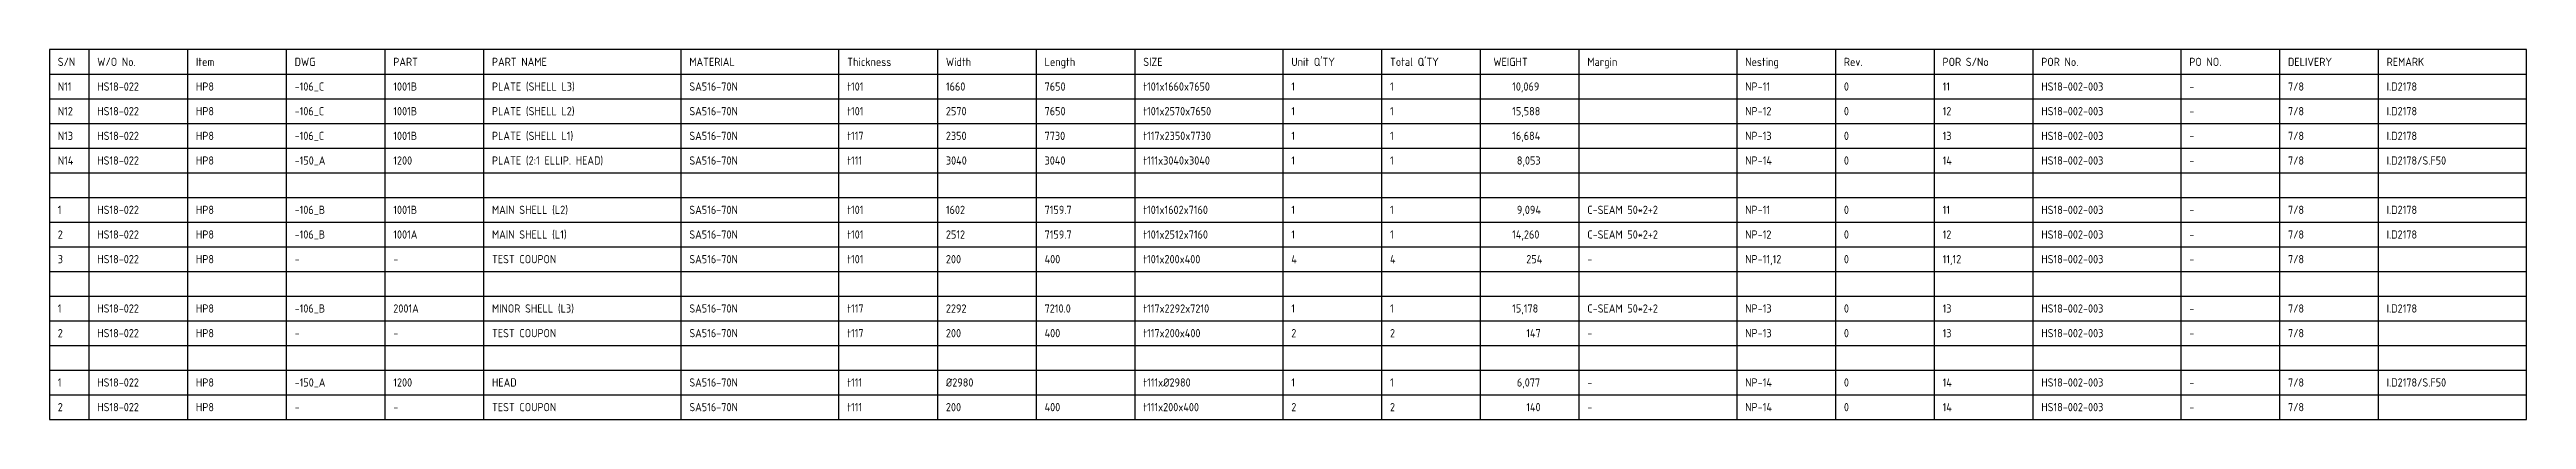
# Model space of a CAD drawing. Header units: millimetres. Extents: x -47360 to 661737, y -45870 to 354580.
# Drawn here: x -47360 to -2180, y 80000 to 86750 of the extents above; entities that cross this region are included whole.
import ezdxf

# ---------------------------------------------------------------- set-up
doc = ezdxf.new("R2010")
doc.units = ezdxf.units.MM
doc.header["$LTSCALE"] = 10
doc.layers.add('T', color=2, linetype='Continuous')
doc.styles.get("Standard").update_dxf_attribs({"font": 'isocp2.shx', "bigfont": 'whgtxt.shx'})

msp = doc.modelspace()

# ---------------------------------------------------------------- texts
at = {"layer": 'T'}
for s, p in [('S/N', (-47210, 86450)), ('W/O No.', (-46490, 86450)), ('Item', (-44690, 86450)), ('DWG', (-42890, 86450)), ('PART', (-41090, 86450)), ('PART NAME', (-39290, 86450)), ('MATERIAL', (-35690, 86450)), ('Thickness', (-32810, 86450)), ('Width', (-31010, 86450)), ('Length', (-29210, 86450)), ('SIZE', (-27410, 86450)), ("Unit Q'TY", (-24710, 86450)), ("Total Q'TY", (-22910, 86450)), (' WEIGHT ', (-21110, 86450)), ('Margin', (-19310, 86450)), ('Nesting', (-16430, 86450)), ('Rev. ', (-14630, 86450)), ('POR S/No', (-12830, 86450)), ('POR No.', (-11030, 86450)), ('PO NO.', (-8330, 86450)), ('DELIVERY', (-6530, 86450)), ('REMARK', (-4730, 86450)), ('N11', (-47210, 86000)), ('HS18-022', (-46490, 86000)), ('HP8', (-44690, 86000)), ('-106_C', (-42890, 86000)), ('1001B', (-41090, 86000)), ('PLATE (SHELL L3)', (-39290, 86000)), ('SA516-70N', (-35690, 86000)), ('t101', (-32810, 86000)), ('1660', (-31010, 86000)), ('7650', (-29210, 86000)), ('t101x1660x7650', (-27410, 86000)), ('1', (-24710, 86000)), ('1', (-22910, 86000)), ('     10,069 ', (-21110, 86000)), ('NP-11', (-16430, 86000)), ('0', (-14630, 86000)), ('11', (-12830, 86000)), ('HS18-002-003', (-11030, 86000)), ('-', (-8330, 86000)), ('7/8', (-6530, 86000)), ('I.D2178', (-4730, 86000)), ('N12', (-47210, 85550)), ('HS18-022', (-46490, 85550)), ('HP8', (-44690, 85550)), ('-106_C', (-42890, 85550)), ('1001B', (-41090, 85550)), ('PLATE (SHELL L2)', (-39290, 85550)), ('SA516-70N', (-35690, 85550)), ('t101', (-32810, 85550)), ('2570', (-31010, 85550)), ('7650', (-29210, 85550)), ('t101x2570x7650', (-27410, 85550)), ('1', (-24710, 85550)), ('1', (-22910, 85550)), ('     15,588 ', (-21110, 85550)), ('NP-12', (-16430, 85550)), ('0', (-14630, 85550)), ('12', (-12830, 85550)), ('HS18-002-003', (-11030, 85550)), ('-', (-8330, 85550)), ('7/8', (-6530, 85550)), ('I.D2178', (-4730, 85550)), ('N13', (-47210, 85100)), ('HS18-022', (-46490, 85100)), ('HP8', (-44690, 85100)), ('-106_C', (-42890, 85100)), ('1001B', (-41090, 85100)), ('PLATE (SHELL L1)', (-39290, 85100)), ('SA516-70N', (-35690, 85100)), ('t117', (-32810, 85100)), ('2350', (-31010, 85100)), ('7730', (-29210, 85100)), ('t117x2350x7730', (-27410, 85100)), ('1', (-24710, 85100)), ('1', (-22910, 85100)), ('     16,684 ', (-21110, 85100)), ('NP-13', (-16430, 85100)), ('0', (-14630, 85100)), ('13', (-12830, 85100)), ('HS18-002-003', (-11030, 85100)), ('-', (-8330, 85100)), ('7/8', (-6530, 85100)), ('I.D2178', (-4730, 85100)), ('N14', (-47210, 84650)), ('HS18-022', (-46490, 84650)), ('HP8', (-44690, 84650)), ('-150_A', (-42890, 84650)), ('1200', (-41090, 84650)), ('PLATE (2:1 ELLIP. HEAD)', (-39290, 84650)), ('SA516-70N', (-35690, 84650)), ('t111', (-32810, 84650)), ('3040', (-31010, 84650)), ('3040', (-29210, 84650)), ('t111x3040x3040', (-27410, 84650)), ('1', (-24710, 84650)), ('1', (-22910, 84650)), ('      8,053 ', (-21110, 84650)), ('NP-14', (-16430, 84650)), ('0', (-14630, 84650)), ('14', (-12830, 84650)), ('HS18-002-003', (-11030, 84650)), ('-', (-8330, 84650)), ('7/8', (-6530, 84650)), ('I.D2178/S.F50', (-4730, 84650)), ('1', (-47210, 83750)), ('HS18-022', (-46490, 83750)), ('HP8', (-44690, 83750)), ('-106_B', (-42890, 83750)), ('1001B', (-41090, 83750)), ('MAIN SHELL (L2)', (-39290, 83750)), ('SA516-70N', (-35690, 83750)), ('t101', (-32810, 83750)), ('1602', (-31010, 83750)), ('7159.7 ', (-29210, 83750)), ('t101x1602x7160', (-27410, 83750)), ('1', (-24710, 83750)), ('1', (-22910, 83750)), ('      9,094 ', (-21110, 83750)), ('C-SEAM 50*2+2', (-19310, 83750)), ('NP-11', (-16430, 83750)), ('0', (-14630, 83750)), ('11', (-12830, 83750)), ('HS18-002-003', (-11030, 83750)), ('-', (-8330, 83750)), ('7/8', (-6530, 83750)), ('I.D2178', (-4730, 83750)), ('2', (-47210, 83300)), ('HS18-022', (-46490, 83300)), ('HP8', (-44690, 83300)), ('-106_B', (-42890, 83300)), ('1001A', (-41090, 83300)), ('MAIN SHELL (L1)', (-39290, 83300)), ('SA516-70N', (-35690, 83300)), ('t101', (-32810, 83300)), ('2512', (-31010, 83300)), ('7159.7 ', (-29210, 83300)), ('t101x2512x7160', (-27410, 83300)), ('1', (-24710, 83300)), ('1', (-22910, 83300)), ('     14,260 ', (-21110, 83300)), ('C-SEAM 50*2+2', (-19310, 83300)), ('NP-12', (-16430, 83300)), ('0', (-14630, 83300)), ('12', (-12830, 83300)), ('HS18-002-003', (-11030, 83300)), ('-', (-8330, 83300)), ('7/8', (-6530, 83300)), ('I.D2178', (-4730, 83300)), ('3', (-47210, 82850)), ('HS18-022', (-46490, 82850)), ('HP8', (-44690, 82850)), ('-', (-42890, 82850)), ('-', (-41090, 82850)), ('TEST COUPON', (-39290, 82850)), ('SA516-70N', (-35690, 82850)), ('t101', (-32810, 82850)), ('200', (-31010, 82850)), ('400', (-29210, 82850)), ('t101x200x400', (-27410, 82850)), ('4', (-24710, 82850)), ('4', (-22910, 82850)), ('        254 ', (-21110, 82850)), ('-', (-19310, 82850)), ('NP-11,12', (-16430, 82850)), ('0', (-14630, 82850)), ('11,12', (-12830, 82850)), ('HS18-002-003', (-11030, 82850)), ('-', (-8330, 82850)), ('7/8', (-6530, 82850)), ('1', (-47210, 81950)), ('HS18-022', (-46490, 81950)), ('HP8', (-44690, 81950)), ('-106_B', (-42890, 81950)), ('2001A', (-41090, 81950)), ('MINOR SHELL (L3)', (-39290, 81950)), ('SA516-70N', (-35690, 81950)), ('t117', (-32810, 81950)), ('2292', (-31010, 81950)), ('7210.0 ', (-29210, 81950)), ('t117x2292x7210', (-27410, 81950)), ('1', (-24710, 81950)), ('1', (-22910, 81950)), ('     15,178 ', (-21110, 81950)), ('C-SEAM 50*2+2', (-19310, 81950)), ('NP-13', (-16430, 81950)), ('0', (-14630, 81950)), ('13', (-12830, 81950)), ('HS18-002-003', (-11030, 81950)), ('-', (-8330, 81950)), ('7/8', (-6530, 81950)), ('I.D2178', (-4730, 81950)), ('2', (-47210, 81500)), ('HS18-022', (-46490, 81500)), ('HP8', (-44690, 81500)), ('-', (-42890, 81500)), ('-', (-41090, 81500)), ('TEST COUPON', (-39290, 81500)), ('SA516-70N', (-35690, 81500)), ('t117', (-32810, 81500)), ('200', (-31010, 81500)), ('400', (-29210, 81500)), ('t117x200x400', (-27410, 81500)), ('2', (-24710, 81500)), ('2', (-22910, 81500)), ('        147 ', (-21110, 81500)), ('-', (-19310, 81500)), ('NP-13', (-16430, 81500)), ('0', (-14630, 81500)), ('13', (-12830, 81500)), ('HS18-002-003', (-11030, 81500)), ('-', (-8330, 81500)), ('7/8', (-6530, 81500)), ('1', (-47210, 80600)), ('HS18-022', (-46490, 80600)), ('HP8', (-44690, 80600)), ('-150_A', (-42890, 80600)), ('1200', (-41090, 80600)), ('HEAD', (-39290, 80600)), ('SA516-70N', (-35690, 80600)), ('t111', (-32810, 80600)), ('%%C2980', (-31010, 80600)), ('t111x%%C2980', (-27410, 80600)), ('1', (-24710, 80600)), ('1', (-22910, 80600)), ('      6,077 ', (-21110, 80600)), ('-', (-19310, 80600)), ('NP-14', (-16430, 80600)), ('0', (-14630, 80600)), ('14', (-12830, 80600)), ('HS18-002-003', (-11030, 80600)), ('-', (-8330, 80600)), ('7/8', (-6530, 80600)), ('I.D2178/S.F50', (-4730, 80600)), ('2', (-47210, 80150)), ('HS18-022', (-46490, 80150)), ('HP8', (-44690, 80150)), ('-', (-42890, 80150)), ('-', (-41090, 80150)), ('TEST COUPON', (-39290, 80150)), ('SA516-70N', (-35690, 80150)), ('t111', (-32810, 80150)), ('200', (-31010, 80150)), ('400', (-29210, 80150)), ('t111x200x400', (-27410, 80150)), ('2', (-24710, 80150)), ('2', (-22910, 80150)), ('        140 ', (-21110, 80150)), ('-', (-19310, 80150)), ('NP-14', (-16430, 80150)), ('0', (-14630, 80150)), ('14', (-12830, 80150)), ('HS18-002-003', (-11030, 80150)), ('-', (-8330, 80150)), ('7/8', (-6530, 80150))]:
    msp.add_text(s, height=150, dxfattribs=at).set_placement(p)

# ---------------------------------------------------------------- linework, layer by layer
for p, q in [((-46640, 80000), (-46640, 86750)), ((-44840, 80000), (-44840, 86750)), ((-43040, 80000), (-43040, 86750)), ((-41240, 80000), (-41240, 86750)), ((-39440, 80000), (-39440, 86750)), ((-35840, 80000), (-35840, 86750)), ((-32960, 80000), (-32960, 86750)), ((-31160, 80000), (-31160, 86750)), ((-29360, 80000), (-29360, 86750)), ((-27560, 80000), (-27560, 86750)), ((-24860, 80000), (-24860, 86750)), ((-23060, 80000), (-23060, 86750)), ((-21260, 80000), (-21260, 86750)), ((-19460, 80000), (-19460, 86750)), ((-16580, 80000), (-16580, 86750)), ((-14780, 80000), (-14780, 86750)), ((-12980, 80000), (-12980, 86750)), ((-11180, 80000), (-11180, 86750)), ((-8480, 80000), (-8480, 86750)), ((-6680, 80000), (-6680, 86750)), ((-4880, 80000), (-4880, 86750)), ((-47360, 86300), (-2180, 86300)), ((-47360, 85850), (-2180, 85850)), ((-47360, 85400), (-2180, 85400)), ((-47360, 84950), (-2180, 84950)), ((-47360, 84500), (-2180, 84500)), ((-47360, 84050), (-2180, 84050)), ((-47360, 83600), (-2180, 83600)), ((-47360, 83150), (-2180, 83150)), ((-47360, 82700), (-2180, 82700)), ((-47360, 82250), (-2180, 82250)), ((-47360, 81800), (-2180, 81800)), ((-47360, 81350), (-2180, 81350)), ((-47360, 80900), (-2180, 80900)), ((-47360, 80450), (-2180, 80450))]:
    msp.add_line(p, q)
msp.add_lwpolyline([(-47360, 80000), (-2180, 80000), (-2180, 86750), (-47360, 86750), (-47360, 80000)])

msp.set_redraw_order([(e.dxf.handle, doc.entitydb.next_handle()) for e in msp.query("TEXT MTEXT ATTDEF DIMENSION ARC_DIMENSION")])  # texts and dimensions are drawn at this point

doc.saveas('drawing.dxf')
